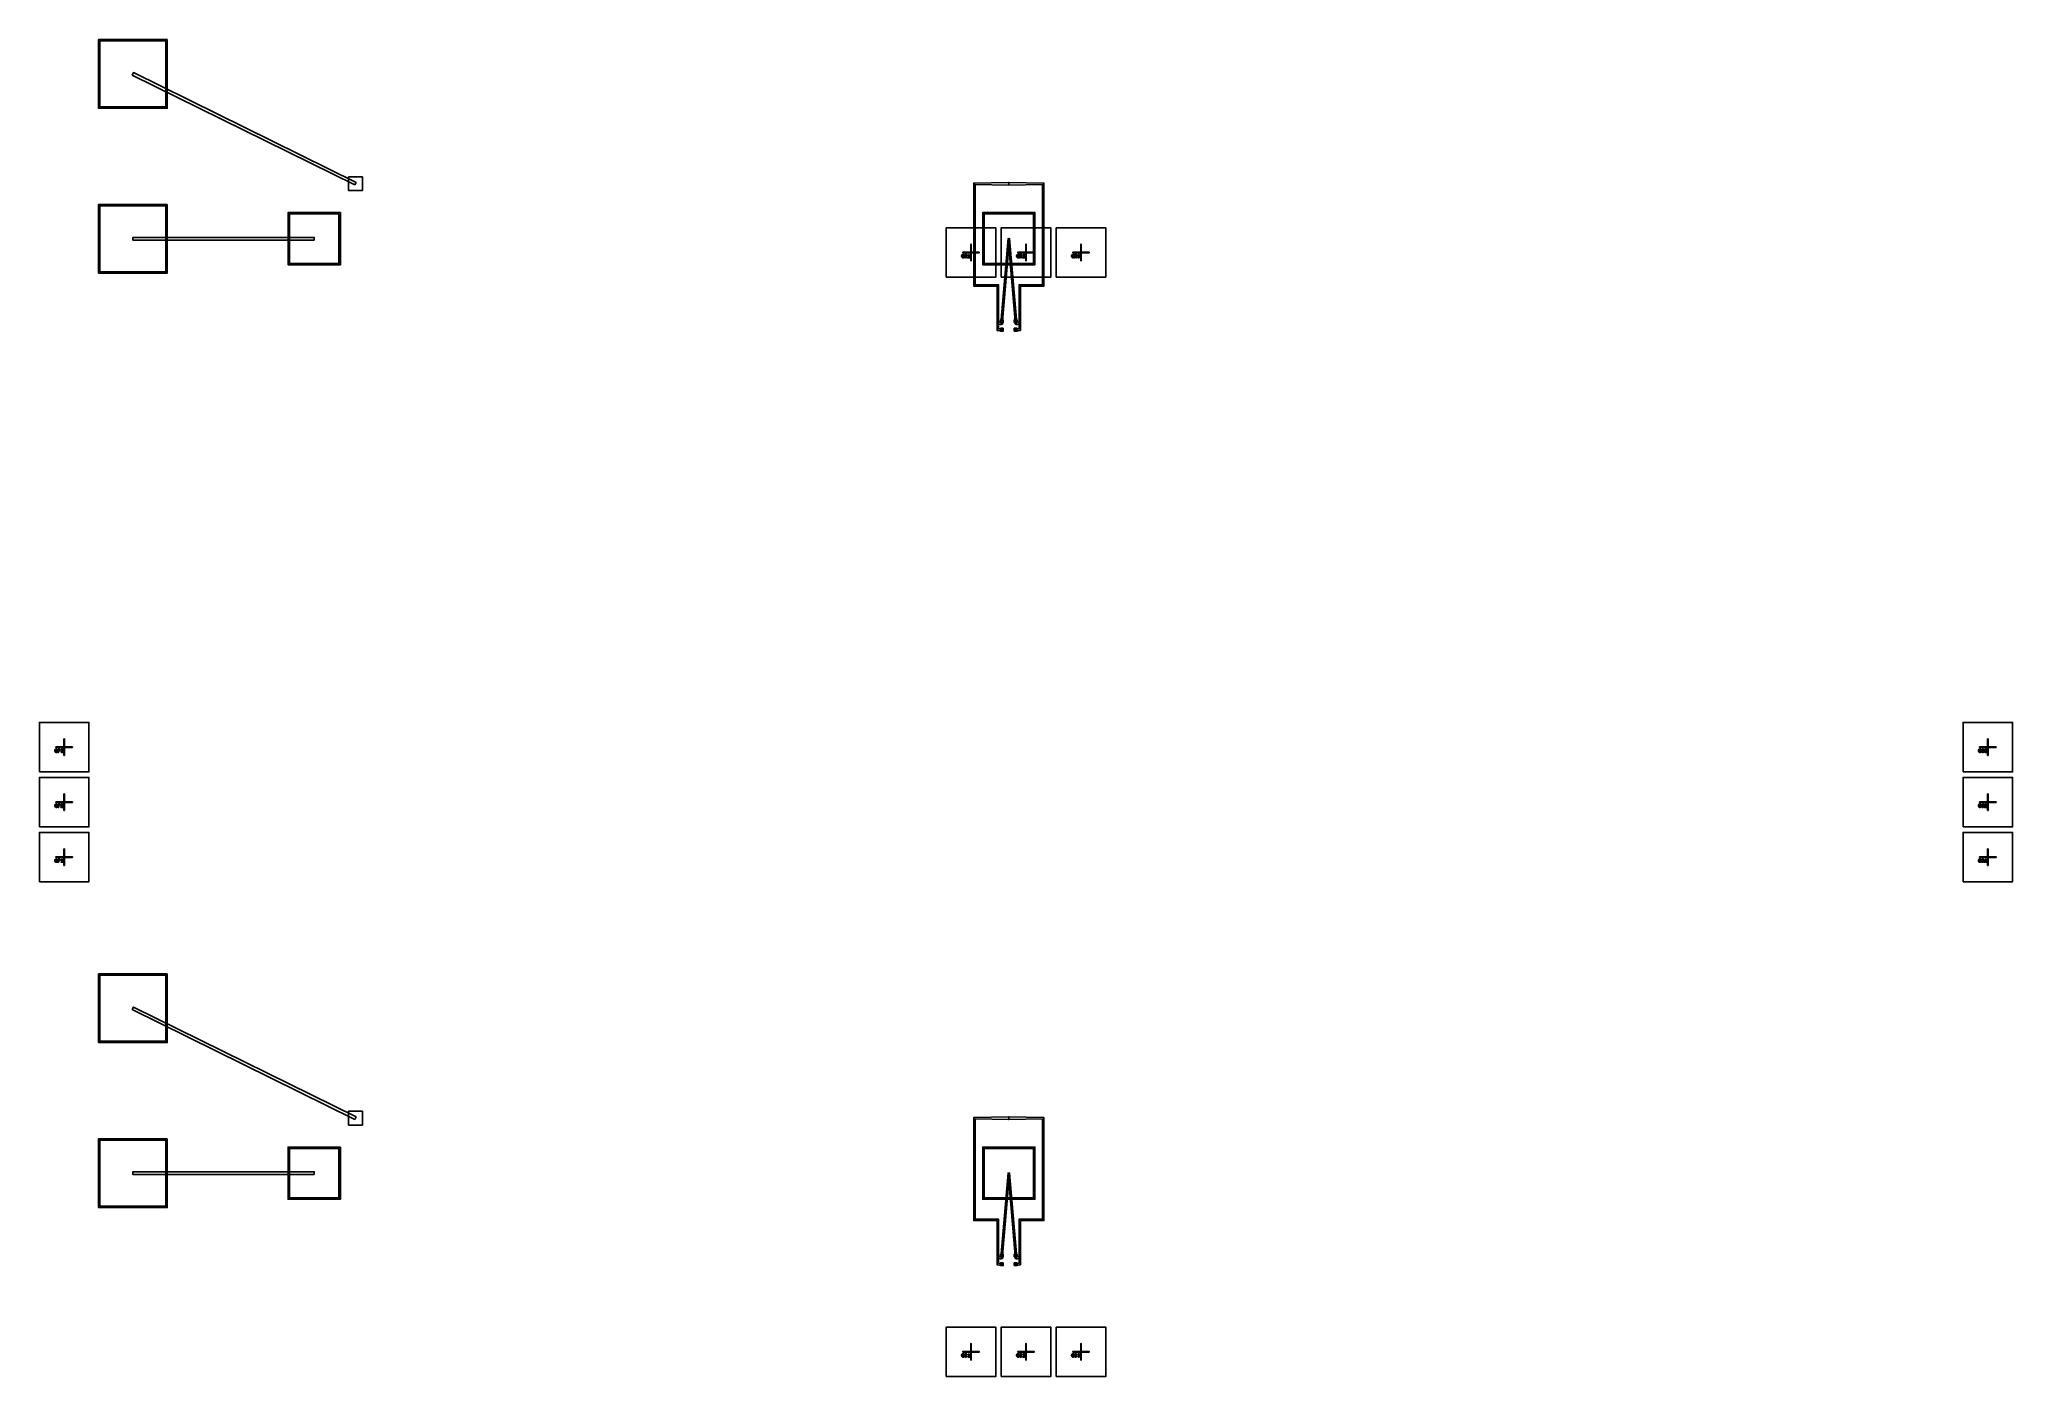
# Model space of a CAD drawing. Extents: x -3590 to 3590, y -2090 to 2775.
import ezdxf

# ---------------------------------------------------------------- set-up
doc = ezdxf.new("R2010")
doc.units = 0

msp = doc.modelspace()

# ---------------------------------------------------------------- linework, layer by layer
at = {"layer": 'M1_Neg'}
for points in [[(-201, 2002), (-199, 2002), (-199, 2030), (-201, 2030)], [(-1, 2002), (1, 2002), (1, 2030), (-1, 2030)], [(199, 2002), (201, 2002), (201, 2030), (199, 2030)], [(-234.3, 1988.7), (-233.6, 1989.4), (-233.6, 1990.1), (-232.9, 1990.8), (-232.9, 1991.5), (-232.2, 1992.2), (-231.5, 1992.2), (-230.8, 1992.9), (-230.1, 1992.9), (-229.4, 1992.9), (-228.7, 1992.9), (-228, 1992.9), (-227.3, 1992.9), (-226.6, 1992.9), (-225.9, 1992.2), (-225.9, 1991.5), (-225.2, 1990.8), (-225.2, 1990.1), (-225.2, 1989.4), (-225.9, 1989.4), (-226.6, 1989.4), (-226.6, 1990.1), (-226.6, 1990.8), (-227.3, 1991.5), (-228, 1992.2), (-228.7, 1992.2), (-229.4, 1992.2), (-230.1, 1991.5), (-230.8, 1990.8), (-231.5, 1990.1), (-232.2, 1989.4), (-232.2, 1988.7), (-232.2, 1988), (-232.2, 1987.3), (-232.2, 1986.6), (-232.2, 1985.9), (-232.2, 1985.2), (-232.2, 1984.5), (-231.5, 1983.8), (-230.8, 1983.1), (-230.1, 1982.4), (-229.4, 1981.7), (-228.7, 1981.7), (-228, 1981.7), (-227.3, 1982.4), (-226.6, 1983.1), (-226.6, 1983.8), (-226.6, 1984.5), (-227.3, 1985.2), (-228, 1985.9), (-228.7, 1985.9), (-228, 1985.9), (-227.3, 1985.9), (-226.6, 1985.9), (-225.9, 1985.9), (-225.2, 1985.9), (-225.2, 1985.2), (-225.2, 1984.5), (-225.2, 1983.8), (-225.2, 1983.1), (-225.2, 1982.4), (-225.2, 1981.7), (-225.2, 1981), (-225.9, 1981.7), (-226.6, 1981), (-227.3, 1981), (-228, 1981), (-228.7, 1981), (-229.4, 1981), (-230.1, 1981), (-230.8, 1981), (-231.5, 1981.7), (-232.2, 1981.7), (-232.9, 1982.4), (-232.9, 1983.1), (-233.6, 1983.8), (-233.6, 1984.5), (-234.3, 1985.2), (-234.3, 1985.9), (-234.3, 1986.6), (-234.3, 1987.3), (-234.3, 1988), (-234.3, 1988.7)], [(-230, 1999), (-202, 1999), (-202, 2001), (-230, 2001)], [(-223.1, 1992.9), (-222.4, 1992.9), (-221.7, 1992.9), (-221, 1992.9), (-220.3, 1992.9), (-219.6, 1992.9), (-218.9, 1992.9), (-218.2, 1992.9), (-217.5, 1992.9), (-216.8, 1992.9), (-216.1, 1992.9), (-215.4, 1992.2), (-214.7, 1991.5), (-214.7, 1990.8), (-214, 1990.1), (-214, 1989.4), (-214, 1988.7), (-214.7, 1988), (-215.4, 1987.3), (-216.1, 1986.6), (-216.1, 1985.9), (-215.4, 1985.2), (-214.7, 1984.5), (-214.7, 1983.8), (-214.7, 1983.1), (-214.7, 1982.4), (-214.7, 1981.7), (-214, 1981), (-214.7, 1981), (-215.4, 1981), (-216.1, 1981), (-216.1, 1981.7), (-216.1, 1982.4), (-216.1, 1983.1), (-216.1, 1983.8), (-216.1, 1984.5), (-216.8, 1985.2), (-217.5, 1985.9), (-218.2, 1986.6), (-218.9, 1986.6), (-219.6, 1986.6), (-220.3, 1985.9), (-220.3, 1985.2), (-220.3, 1984.5), (-220.3, 1983.8), (-220.3, 1983.1), (-220.3, 1982.4), (-220.3, 1981.7), (-220.3, 1981), (-221, 1981), (-221.7, 1981), (-222.4, 1981), (-223.1, 1981), (-222.4, 1981.7), (-221.7, 1982.4), (-221.7, 1983.1), (-221.7, 1983.8), (-221.7, 1984.5), (-221.7, 1985.2), (-221.7, 1985.9), (-221.7, 1986.6), (-221.7, 1987.3), (-221.7, 1988), (-221.7, 1988.7), (-221.7, 1989.4), (-221.7, 1990.1), (-221.7, 1990.8), (-221.7, 1991.5), (-222.4, 1992.2), (-223.1, 1992.9)], [(-211.9, 1981), (-211.2, 1981), (-210.5, 1981.7), (-209.8, 1981.7), (-209.1, 1982.4), (-208.4, 1983.1), (-208.4, 1983.8), (-208.4, 1984.5), (-208.4, 1985.2), (-208.4, 1985.9), (-208.4, 1986.6), (-208.4, 1987.3), (-208.4, 1988), (-208.4, 1988.7), (-209.1, 1989.4), (-209.8, 1989.4), (-210.5, 1989.4), (-211.2, 1989.4), (-210.5, 1990.1), (-209.8, 1990.8), (-209.1, 1991.5), (-208.4, 1992.2), (-207.7, 1992.2), (-207, 1992.2), (-207, 1991.5), (-207, 1990.8), (-207, 1990.1), (-207, 1989.4), (-207, 1988.7), (-207, 1988), (-207, 1987.3), (-207, 1986.6), (-207, 1985.9), (-207, 1985.2), (-207, 1984.5), (-207, 1983.8), (-207, 1983.1), (-207, 1982.4), (-206.3, 1981.7), (-205.6, 1981.7), (-204.9, 1981), (-204.2, 1981), (-204.9, 1981), (-205.6, 1981), (-206.3, 1981), (-207, 1981), (-207.7, 1981), (-208.4, 1981), (-209.1, 1981), (-209.8, 1981), (-210.5, 1981), (-211.2, 1981), (-211.9, 1981)], [(-198, 2000.2), (-199.8, 2000.2), (-199.8, 2002), (-200.2, 2002), (-200.2, 2000.2), (-202, 2000.2), (-202, 1999.8), (-200.2, 1999.8), (-200.2, 1998), (-199.8, 1998), (-199.8, 1999.8), (-198, 1999.8)], [(-201, 1970), (-199, 1970), (-199, 1998), (-201, 1998)], [(-198, 1999), (-170, 1999), (-170, 2001), (-198, 2001)], [(-34.3, 1988.7), (-33.6, 1989.4), (-33.6, 1990.1), (-32.9, 1990.8), (-32.9, 1991.5), (-32.2, 1992.2), (-31.5, 1992.2), (-30.8, 1992.9), (-30.1, 1992.9), (-29.4, 1992.9), (-28.7, 1992.9), (-28, 1992.9), (-27.3, 1992.9), (-26.6, 1992.9), (-25.9, 1992.2), (-25.9, 1991.5), (-25.2, 1990.8), (-25.2, 1990.1), (-25.2, 1989.4), (-25.9, 1989.4), (-26.6, 1989.4), (-26.6, 1990.1), (-26.6, 1990.8), (-27.3, 1991.5), (-28, 1992.2), (-28.7, 1992.2), (-29.4, 1992.2), (-30.1, 1991.5), (-30.8, 1990.8), (-31.5, 1990.1), (-32.2, 1989.4), (-32.2, 1988.7), (-32.2, 1988), (-32.2, 1987.3), (-32.2, 1986.6), (-32.2, 1985.9), (-32.2, 1985.2), (-32.2, 1984.5), (-31.5, 1983.8), (-30.8, 1983.1), (-30.1, 1982.4), (-29.4, 1981.7), (-28.7, 1981.7), (-28, 1981.7), (-27.3, 1982.4), (-26.6, 1983.1), (-26.6, 1983.8), (-26.6, 1984.5), (-27.3, 1985.2), (-28, 1985.9), (-28.7, 1985.9), (-28, 1985.9), (-27.3, 1985.9), (-26.6, 1985.9), (-25.9, 1985.9), (-25.2, 1985.9), (-25.2, 1985.2), (-25.2, 1984.5), (-25.2, 1983.8), (-25.2, 1983.1), (-25.2, 1982.4), (-25.2, 1981.7), (-25.2, 1981), (-25.9, 1981.7), (-26.6, 1981), (-27.3, 1981), (-28, 1981), (-28.7, 1981), (-29.4, 1981), (-30.1, 1981), (-30.8, 1981), (-31.5, 1981.7), (-32.2, 1981.7), (-32.9, 1982.4), (-32.9, 1983.1), (-33.6, 1983.8), (-33.6, 1984.5), (-34.3, 1985.2), (-34.3, 1985.9), (-34.3, 1986.6), (-34.3, 1987.3), (-34.3, 1988), (-34.3, 1988.7)], [(-30, 1999), (-2, 1999), (-2, 2001), (-30, 2001)], [(-23.1, 1992.9), (-22.4, 1992.9), (-21.7, 1992.9), (-21, 1992.9), (-20.3, 1992.9), (-19.6, 1992.9), (-18.9, 1992.9), (-18.2, 1992.9), (-17.5, 1992.9), (-16.8, 1992.9), (-16.1, 1992.9), (-15.4, 1992.2), (-14.7, 1991.5), (-14.7, 1990.8), (-14, 1990.1), (-14, 1989.4), (-14, 1988.7), (-14.7, 1988), (-15.4, 1987.3), (-16.1, 1986.6), (-16.1, 1985.9), (-15.4, 1985.2), (-14.7, 1984.5), (-14.7, 1983.8), (-14.7, 1983.1), (-14.7, 1982.4), (-14.7, 1981.7), (-14, 1981), (-14.7, 1981), (-15.4, 1981), (-16.1, 1981), (-16.1, 1981.7), (-16.1, 1982.4), (-16.1, 1983.1), (-16.1, 1983.8), (-16.1, 1984.5), (-16.8, 1985.2), (-17.5, 1985.9), (-18.2, 1986.6), (-18.9, 1986.6), (-19.6, 1986.6), (-20.3, 1985.9), (-20.3, 1985.2), (-20.3, 1984.5), (-20.3, 1983.8), (-20.3, 1983.1), (-20.3, 1982.4), (-20.3, 1981.7), (-20.3, 1981), (-21, 1981), (-21.7, 1981), (-22.4, 1981), (-23.1, 1981), (-22.4, 1981.7), (-21.7, 1982.4), (-21.7, 1983.1), (-21.7, 1983.8), (-21.7, 1984.5), (-21.7, 1985.2), (-21.7, 1985.9), (-21.7, 1986.6), (-21.7, 1987.3), (-21.7, 1988), (-21.7, 1988.7), (-21.7, 1989.4), (-21.7, 1990.1), (-21.7, 1990.8), (-21.7, 1991.5), (-22.4, 1992.2), (-23.1, 1992.9)], [(-11.9, 1990.8), (-11.2, 1991.5), (-10.5, 1992.2), (-9.8, 1992.2), (-9.1, 1992.9), (-8.4, 1992.9), (-7.7, 1992.9), (-7, 1992.9), (-6.3, 1992.9), (-5.6, 1992.2), (-4.9, 1991.5), (-4.2, 1990.8), (-4.2, 1990.1), (-4.2, 1989.4), (-4.9, 1988.7), (-4.9, 1988), (-5.6, 1987.3), (-6.3, 1986.6), (-7, 1985.9), (-7.7, 1985.2), (-8.4, 1984.5), (-9.1, 1983.8), (-9.8, 1983.1), (-10.5, 1982.4), (-9.8, 1981.7), (-9.1, 1981.7), (-8.4, 1981.7), (-7.7, 1981.7), (-7, 1981.7), (-6.3, 1982.4), (-5.6, 1983.1), (-4.9, 1983.1), (-4.2, 1983.1), (-4.2, 1982.4), (-4.2, 1981.7), (-4.2, 1981), (-4.9, 1981), (-5.6, 1981), (-6.3, 1981), (-7, 1981), (-7.7, 1981), (-8.4, 1981), (-9.1, 1981), (-9.8, 1981), (-10.5, 1981), (-11.2, 1981), (-11.9, 1981), (-11.9, 1981.7), (-11.9, 1982.4), (-11.2, 1983.1), (-10.5, 1983.8), (-9.8, 1984.5), (-9.1, 1985.2), (-8.4, 1985.9), (-7.7, 1986.6), (-7, 1987.3), (-6.3, 1988), (-5.6, 1988.7), (-5.6, 1989.4), (-5.6, 1990.1), (-5.6, 1990.8), (-6.3, 1991.5), (-7, 1992.2), (-7.7, 1992.2), (-8.4, 1992.2), (-9.1, 1991.5), (-9.8, 1991.5), (-10.5, 1990.8), (-11.2, 1990.1), (-11.9, 1990.1), (-11.9, 1990.8)], [(2, 2000.2), (0.2, 2000.2), (0.2, 2002), (-0.2, 2002), (-0.2, 2000.2), (-2, 2000.2), (-2, 1999.8), (-0.2, 1999.8), (-0.2, 1998), (0.2, 1998), (0.2, 1999.8), (2, 1999.8)], [(-1, 1970), (1, 1970), (1, 1998), (-1, 1998)], [(2, 1999), (30, 1999), (30, 2001), (2, 2001)], [(165.7, 1988.7), (166.4, 1989.4), (166.4, 1990.1), (167.1, 1990.8), (167.1, 1991.5), (167.8, 1992.2), (168.5, 1992.2), (169.2, 1992.9), (169.9, 1992.9), (170.6, 1992.9), (171.3, 1992.9), (172, 1992.9), (172.7, 1992.9), (173.4, 1992.9), (174.1, 1992.2), (174.1, 1991.5), (174.8, 1990.8), (174.8, 1990.1), (174.8, 1989.4), (174.1, 1989.4), (173.4, 1989.4), (173.4, 1990.1), (173.4, 1990.8), (172.7, 1991.5), (172, 1992.2), (171.3, 1992.2), (170.6, 1992.2), (169.9, 1991.5), (169.2, 1990.8), (168.5, 1990.1), (167.8, 1989.4), (167.8, 1988.7), (167.8, 1988), (167.8, 1987.3), (167.8, 1986.6), (167.8, 1985.9), (167.8, 1985.2), (167.8, 1984.5), (168.5, 1983.8), (169.2, 1983.1), (169.9, 1982.4), (170.6, 1981.7), (171.3, 1981.7), (172, 1981.7), (172.7, 1982.4), (173.4, 1983.1), (173.4, 1983.8), (173.4, 1984.5), (172.7, 1985.2), (172, 1985.9), (171.3, 1985.9), (172, 1985.9), (172.7, 1985.9), (173.4, 1985.9), (174.1, 1985.9), (174.8, 1985.9), (174.8, 1985.2), (174.8, 1984.5), (174.8, 1983.8), (174.8, 1983.1), (174.8, 1982.4), (174.8, 1981.7), (174.8, 1981), (174.1, 1981.7), (173.4, 1981), (172.7, 1981), (172, 1981), (171.3, 1981), (170.6, 1981), (169.9, 1981), (169.2, 1981), (168.5, 1981.7), (167.8, 1981.7), (167.1, 1982.4), (167.1, 1983.1), (166.4, 1983.8), (166.4, 1984.5), (165.7, 1985.2), (165.7, 1985.9), (165.7, 1986.6), (165.7, 1987.3), (165.7, 1988), (165.7, 1988.7)], [(170, 1999), (198, 1999), (198, 2001), (170, 2001)], [(176.9, 1992.9), (177.6, 1992.9), (178.3, 1992.9), (179, 1992.9), (179.7, 1992.9), (180.4, 1992.9), (181.1, 1992.9), (181.8, 1992.9), (182.5, 1992.9), (183.2, 1992.9), (183.9, 1992.9), (184.6, 1992.2), (185.3, 1991.5), (185.3, 1990.8), (186, 1990.1), (186, 1989.4), (186, 1988.7), (185.3, 1988), (184.6, 1987.3), (183.9, 1986.6), (183.9, 1985.9), (184.6, 1985.2), (185.3, 1984.5), (185.3, 1983.8), (185.3, 1983.1), (185.3, 1982.4), (185.3, 1981.7), (186, 1981), (185.3, 1981), (184.6, 1981), (183.9, 1981), (183.9, 1981.7), (183.9, 1982.4), (183.9, 1983.1), (183.9, 1983.8), (183.9, 1984.5), (183.2, 1985.2), (182.5, 1985.9), (181.8, 1986.6), (181.1, 1986.6), (180.4, 1986.6), (179.7, 1985.9), (179.7, 1985.2), (179.7, 1984.5), (179.7, 1983.8), (179.7, 1983.1), (179.7, 1982.4), (179.7, 1981.7), (179.7, 1981), (179, 1981), (178.3, 1981), (177.6, 1981), (176.9, 1981), (177.6, 1981.7), (178.3, 1982.4), (178.3, 1983.1), (178.3, 1983.8), (178.3, 1984.5), (178.3, 1985.2), (178.3, 1985.9), (178.3, 1986.6), (178.3, 1987.3), (178.3, 1988), (178.3, 1988.7), (178.3, 1989.4), (178.3, 1990.1), (178.3, 1990.8), (178.3, 1991.5), (177.6, 1992.2), (176.9, 1992.9)], [(188.1, 1990.8), (188.8, 1991.5), (189.5, 1992.2), (190.2, 1992.9), (190.9, 1992.9), (191.6, 1992.9), (192.3, 1992.9), (193, 1992.9), (193.7, 1992.9), (194.4, 1992.2), (195.1, 1991.5), (195.1, 1990.8), (195.8, 1990.1), (195.8, 1989.4), (195.8, 1988.7), (195.1, 1988), (194.4, 1987.3), (194.4, 1986.6), (195.1, 1985.9), (195.8, 1985.2), (195.8, 1984.5), (195.8, 1983.8), (195.1, 1983.1), (195.1, 1982.4), (194.4, 1981.7), (193.7, 1981), (193, 1981), (192.3, 1981), (191.6, 1981), (190.9, 1981), (190.2, 1981), (189.5, 1981.7), (188.8, 1982.4), (188.1, 1983.1), (188.8, 1983.1), (189.5, 1983.1), (190.2, 1982.4), (190.9, 1981.7), (191.6, 1981.7), (192.3, 1981.7), (193, 1981.7), (193.7, 1982.4), (193.7, 1983.1), (194.4, 1983.8), (194.4, 1984.5), (194.4, 1985.2), (193.7, 1985.9), (193, 1986.6), (192.3, 1986.6), (191.6, 1986.6), (190.9, 1986.6), (190.9, 1987.3), (191.6, 1987.3), (192.3, 1987.3), (193, 1987.3), (193.7, 1988), (194.4, 1988.7), (194.4, 1989.4), (194.4, 1990.1), (193.7, 1990.8), (193.7, 1991.5), (193, 1992.2), (192.3, 1992.2), (191.6, 1992.2), (190.9, 1992.2), (190.2, 1991.5), (189.5, 1990.8), (188.8, 1990.8), (188.1, 1990.8)], [(202, 2000.2), (200.2, 2000.2), (200.2, 2002), (199.8, 2002), (199.8, 2000.2), (198, 2000.2), (198, 1999.8), (199.8, 1999.8), (199.8, 1998), (200.2, 1998), (200.2, 1999.8), (202, 1999.8)], [(199, 1970), (201, 1970), (201, 1998), (199, 1998)], [(202, 1999), (230, 1999), (230, 2001), (202, 2001)], [(-3501, 202), (-3499, 202), (-3499, 230), (-3501, 230)], [(3499, 202), (3501, 202), (3501, 230), (3499, 230)], [(-3534.3, 188.7), (-3533.6, 189.4), (-3533.6, 190.1), (-3532.9, 190.8), (-3532.9, 191.5), (-3532.2, 192.2), (-3531.5, 192.2), (-3530.8, 192.9), (-3530.1, 192.9), (-3529.4, 192.9), (-3528.7, 192.9), (-3528, 192.9), (-3527.3, 192.9), (-3526.6, 192.9), (-3525.9, 192.2), (-3525.9, 191.5), (-3525.2, 190.8), (-3525.2, 190.1), (-3525.2, 189.4), (-3525.9, 189.4), (-3526.6, 189.4), (-3526.6, 190.1), (-3526.6, 190.8), (-3527.3, 191.5), (-3528, 192.2), (-3528.7, 192.2), (-3529.4, 192.2), (-3530.1, 191.5), (-3530.8, 190.8), (-3531.5, 190.1), (-3532.2, 189.4), (-3532.2, 188.7), (-3532.2, 188), (-3532.2, 187.3), (-3532.2, 186.6), (-3532.2, 185.9), (-3532.2, 185.2), (-3532.2, 184.5), (-3531.5, 183.8), (-3530.8, 183.1), (-3530.1, 182.4), (-3529.4, 181.7), (-3528.7, 181.7), (-3528, 181.7), (-3527.3, 182.4), (-3526.6, 183.1), (-3526.6, 183.8), (-3526.6, 184.5), (-3527.3, 185.2), (-3528, 185.9), (-3528.7, 185.9), (-3528, 185.9), (-3527.3, 185.9), (-3526.6, 185.9), (-3525.9, 185.9), (-3525.2, 185.9), (-3525.2, 185.2), (-3525.2, 184.5), (-3525.2, 183.8), (-3525.2, 183.1), (-3525.2, 182.4), (-3525.2, 181.7), (-3525.2, 181), (-3525.9, 181.7), (-3526.6, 181), (-3527.3, 181), (-3528, 181), (-3528.7, 181), (-3529.4, 181), (-3530.1, 181), (-3530.8, 181), (-3531.5, 181.7), (-3532.2, 181.7), (-3532.9, 182.4), (-3532.9, 183.1), (-3533.6, 183.8), (-3533.6, 184.5), (-3534.3, 185.2), (-3534.3, 185.9), (-3534.3, 186.6), (-3534.3, 187.3), (-3534.3, 188), (-3534.3, 188.7)], [(-3530, 199), (-3502, 199), (-3502, 201), (-3530, 201)], [(-3522.4, 192.9), (-3521.7, 192.9), (-3521, 192.9), (-3520.3, 192.9), (-3519.6, 192.9), (-3518.9, 192.9), (-3518.2, 192.9), (-3517.5, 192.9), (-3516.8, 192.9), (-3516.1, 192.2), (-3515.4, 192.2), (-3514.7, 191.5), (-3514, 190.8), (-3514, 190.1), (-3514, 189.4), (-3514, 188.7), (-3514.7, 188), (-3515.4, 187.3), (-3516.1, 187.3), (-3516.8, 186.6), (-3517.5, 186.6), (-3518.2, 186.6), (-3518.9, 186.6), (-3519.6, 186.6), (-3520.3, 185.9), (-3520.3, 185.2), (-3520.3, 184.5), (-3520.3, 183.8), (-3520.3, 183.1), (-3520.3, 182.4), (-3520.3, 181.7), (-3519.6, 181), (-3520.3, 181), (-3521, 181), (-3521.7, 181), (-3522.4, 181), (-3521.7, 181.7), (-3521.7, 182.4), (-3521.7, 183.1), (-3521.7, 183.8), (-3521.7, 184.5), (-3521.7, 185.2), (-3521.7, 185.9), (-3521.7, 186.6), (-3521.7, 187.3), (-3521.7, 188), (-3521.7, 188.7), (-3521.7, 189.4), (-3521.7, 190.1), (-3521.7, 190.8), (-3521.7, 191.5), (-3521.7, 192.2), (-3522.4, 192.9)], [(-3511.9, 190.8), (-3511.2, 191.5), (-3510.5, 192.2), (-3509.8, 192.9), (-3509.1, 192.9), (-3508.4, 192.9), (-3507.7, 192.9), (-3507, 192.9), (-3506.3, 192.9), (-3505.6, 192.2), (-3504.9, 191.5), (-3504.9, 190.8), (-3504.2, 190.1), (-3504.2, 189.4), (-3504.2, 188.7), (-3504.9, 188), (-3505.6, 187.3), (-3505.6, 186.6), (-3504.9, 185.9), (-3504.2, 185.2), (-3504.2, 184.5), (-3504.2, 183.8), (-3504.9, 183.1), (-3504.9, 182.4), (-3505.6, 181.7), (-3506.3, 181), (-3507, 181), (-3507.7, 181), (-3508.4, 181), (-3509.1, 181), (-3509.8, 181), (-3510.5, 181.7), (-3511.2, 182.4), (-3511.9, 183.1), (-3511.2, 183.1), (-3510.5, 183.1), (-3509.8, 182.4), (-3509.1, 181.7), (-3508.4, 181.7), (-3507.7, 181.7), (-3507, 181.7), (-3506.3, 182.4), (-3506.3, 183.1), (-3505.6, 183.8), (-3505.6, 184.5), (-3505.6, 185.2), (-3506.3, 185.9), (-3507, 186.6), (-3507.7, 186.6), (-3508.4, 186.6), (-3509.1, 186.6), (-3509.1, 187.3), (-3508.4, 187.3), (-3507.7, 187.3), (-3507, 187.3), (-3506.3, 188), (-3505.6, 188.7), (-3505.6, 189.4), (-3505.6, 190.1), (-3506.3, 190.8), (-3506.3, 191.5), (-3507, 192.2), (-3507.7, 192.2), (-3508.4, 192.2), (-3509.1, 192.2), (-3509.8, 191.5), (-3510.5, 190.8), (-3511.2, 190.8), (-3511.9, 190.8)], [(-3498, 200.2), (-3499.8, 200.2), (-3499.8, 202), (-3500.2, 202), (-3500.2, 200.2), (-3502, 200.2), (-3502, 199.8), (-3500.2, 199.8), (-3500.2, 198), (-3499.8, 198), (-3499.8, 199.8), (-3498, 199.8)], [(-3501, 170), (-3499, 170), (-3499, 198), (-3501, 198)], [(-3498, 199), (-3470, 199), (-3470, 201), (-3498, 201)], [(3465.7, 188.7), (3466.4, 189.4), (3466.4, 190.1), (3467.1, 190.8), (3467.1, 191.5), (3467.8, 192.2), (3468.5, 192.2), (3469.2, 192.9), (3469.9, 192.9), (3470.6, 192.9), (3471.3, 192.9), (3472, 192.9), (3472.7, 192.9), (3473.4, 192.9), (3474.1, 192.2), (3474.1, 191.5), (3474.8, 190.8), (3474.8, 190.1), (3474.8, 189.4), (3474.1, 189.4), (3473.4, 189.4), (3473.4, 190.1), (3473.4, 190.8), (3472.7, 191.5), (3472, 192.2), (3471.3, 192.2), (3470.6, 192.2), (3469.9, 191.5), (3469.2, 190.8), (3468.5, 190.1), (3467.8, 189.4), (3467.8, 188.7), (3467.8, 188), (3467.8, 187.3), (3467.8, 186.6), (3467.8, 185.9), (3467.8, 185.2), (3467.8, 184.5), (3468.5, 183.8), (3469.2, 183.1), (3469.9, 182.4), (3470.6, 181.7), (3471.3, 181.7), (3472, 181.7), (3472.7, 182.4), (3473.4, 183.1), (3473.4, 183.8), (3473.4, 184.5), (3472.7, 185.2), (3472, 185.9), (3471.3, 185.9), (3472, 185.9), (3472.7, 185.9), (3473.4, 185.9), (3474.1, 185.9), (3474.8, 185.9), (3474.8, 185.2), (3474.8, 184.5), (3474.8, 183.8), (3474.8, 183.1), (3474.8, 182.4), (3474.8, 181.7), (3474.8, 181), (3474.1, 181.7), (3473.4, 181), (3472.7, 181), (3472, 181), (3471.3, 181), (3470.6, 181), (3469.9, 181), (3469.2, 181), (3468.5, 181.7), (3467.8, 181.7), (3467.1, 182.4), (3467.1, 183.1), (3466.4, 183.8), (3466.4, 184.5), (3465.7, 185.2), (3465.7, 185.9), (3465.7, 186.6), (3465.7, 187.3), (3465.7, 188), (3465.7, 188.7)], [(3470, 199), (3498, 199), (3498, 201), (3470, 201)], [(3476.9, 189.4), (3477.6, 190.1), (3477.6, 190.8), (3478.3, 191.5), (3479, 192.2), (3479.7, 192.9), (3480.4, 192.9), (3481.1, 192.9), (3481.8, 192.9), (3482.5, 192.9), (3483.2, 192.9), (3483.9, 192.2), (3484.6, 191.5), (3485.3, 190.8), (3485.3, 190.1), (3486, 189.4), (3486, 188.7), (3486, 188), (3486, 187.3), (3486, 186.6), (3486, 185.9), (3486, 185.2), (3486, 184.5), (3485.3, 183.8), (3486, 183.1), (3486, 182.4), (3486, 181.7), (3486, 181), (3485.3, 181), (3485.3, 181.7), (3484.6, 182.4), (3483.9, 181.7), (3483.2, 181), (3482.5, 181), (3481.8, 181), (3481.1, 181), (3480.4, 181), (3479.7, 181), (3479, 181.7), (3478.3, 182.4), (3477.6, 183.1), (3477.6, 183.8), (3476.9, 184.5), (3476.9, 185.2), (3476.9, 185.9), (3476.9, 186.6), (3476.9, 187.3), (3476.9, 188), (3476.9, 188.7), (3476.9, 189.4)], [(3488.1, 190.8), (3488.8, 191.5), (3489.5, 192.2), (3490.2, 192.9), (3490.9, 192.9), (3491.6, 192.9), (3492.3, 192.9), (3493, 192.9), (3493.7, 192.9), (3494.4, 192.2), (3495.1, 191.5), (3495.1, 190.8), (3495.8, 190.1), (3495.8, 189.4), (3495.8, 188.7), (3495.1, 188), (3494.4, 187.3), (3494.4, 186.6), (3495.1, 185.9), (3495.8, 185.2), (3495.8, 184.5), (3495.8, 183.8), (3495.1, 183.1), (3495.1, 182.4), (3494.4, 181.7), (3493.7, 181), (3493, 181), (3492.3, 181), (3491.6, 181), (3490.9, 181), (3490.2, 181), (3489.5, 181.7), (3488.8, 182.4), (3488.1, 183.1), (3488.8, 183.1), (3489.5, 183.1), (3490.2, 182.4), (3490.9, 181.7), (3491.6, 181.7), (3492.3, 181.7), (3493, 181.7), (3493.7, 182.4), (3493.7, 183.1), (3494.4, 183.8), (3494.4, 184.5), (3494.4, 185.2), (3493.7, 185.9), (3493, 186.6), (3492.3, 186.6), (3491.6, 186.6), (3490.9, 186.6), (3490.9, 187.3), (3491.6, 187.3), (3492.3, 187.3), (3493, 187.3), (3493.7, 188), (3494.4, 188.7), (3494.4, 189.4), (3494.4, 190.1), (3493.7, 190.8), (3493.7, 191.5), (3493, 192.2), (3492.3, 192.2), (3491.6, 192.2), (3490.9, 192.2), (3490.2, 191.5), (3489.5, 190.8), (3488.8, 190.8), (3488.1, 190.8)], [(3502, 200.2), (3500.2, 200.2), (3500.2, 202), (3499.8, 202), (3499.8, 200.2), (3498, 200.2), (3498, 199.8), (3499.8, 199.8), (3499.8, 198), (3500.2, 198), (3500.2, 199.8), (3502, 199.8)], [(3499, 170), (3501, 170), (3501, 198), (3499, 198)], [(3502, 199), (3530, 199), (3530, 201), (3502, 201)], [(-3530, -1), (-3502, -1), (-3502, 1), (-3530, 1)], [(-3498, 0.2), (-3499.8, 0.2), (-3499.8, 2), (-3500.2, 2), (-3500.2, 0.2), (-3502, 0.2), (-3502, -0.2), (-3500.2, -0.2), (-3500.2, -2), (-3499.8, -2), (-3499.8, -0.2), (-3498, -0.2)], [(-3501, 2), (-3499, 2), (-3499, 30), (-3501, 30)], [(-3498, -1), (-3470, -1), (-3470, 1), (-3498, 1)], [(3470, -1), (3498, -1), (3498, 1), (3470, 1)], [(3502, 0.2), (3500.2, 0.2), (3500.2, 2), (3499.8, 2), (3499.8, 0.2), (3498, 0.2), (3498, -0.2), (3499.8, -0.2), (3499.8, -2), (3500.2, -2), (3500.2, -0.2), (3502, -0.2)], [(3499, 2), (3501, 2), (3501, 30), (3499, 30)], [(3502, -1), (3530, -1), (3530, 1), (3502, 1)], [(-3534.3, -11.3), (-3533.6, -10.6), (-3533.6, -9.9), (-3532.9, -9.2), (-3532.9, -8.5), (-3532.2, -7.8), (-3531.5, -7.8), (-3530.8, -7.1), (-3530.1, -7.1), (-3529.4, -7.1), (-3528.7, -7.1), (-3528, -7.1), (-3527.3, -7.1), (-3526.6, -7.1), (-3525.9, -7.8), (-3525.9, -8.5), (-3525.2, -9.2), (-3525.2, -9.9), (-3525.2, -10.6), (-3525.9, -10.6), (-3526.6, -10.6), (-3526.6, -9.9), (-3526.6, -9.2), (-3527.3, -8.5), (-3528, -7.8), (-3528.7, -7.8), (-3529.4, -7.8), (-3530.1, -8.5), (-3530.8, -9.2), (-3531.5, -9.9), (-3532.2, -10.6), (-3532.2, -11.3), (-3532.2, -12), (-3532.2, -12.7), (-3532.2, -13.4), (-3532.2, -14.1), (-3532.2, -14.8), (-3532.2, -15.5), (-3531.5, -16.2), (-3530.8, -16.9), (-3530.1, -17.6), (-3529.4, -18.3), (-3528.7, -18.3), (-3528, -18.3), (-3527.3, -17.6), (-3526.6, -16.9), (-3526.6, -16.2), (-3526.6, -15.5), (-3527.3, -14.8), (-3528, -14.1), (-3528.7, -14.1), (-3528, -14.1), (-3527.3, -14.1), (-3526.6, -14.1), (-3525.9, -14.1), (-3525.2, -14.1), (-3525.2, -14.8), (-3525.2, -15.5), (-3525.2, -16.2), (-3525.2, -16.9), (-3525.2, -17.6), (-3525.2, -18.3), (-3525.2, -19), (-3525.9, -18.3), (-3526.6, -19), (-3527.3, -19), (-3528, -19), (-3528.7, -19), (-3529.4, -19), (-3530.1, -19), (-3530.8, -19), (-3531.5, -18.3), (-3532.2, -18.3), (-3532.9, -17.6), (-3532.9, -16.9), (-3533.6, -16.2), (-3533.6, -15.5), (-3534.3, -14.8), (-3534.3, -14.1), (-3534.3, -13.4), (-3534.3, -12.7), (-3534.3, -12), (-3534.3, -11.3)], [(-3522.4, -7.1), (-3521.7, -7.1), (-3521, -7.1), (-3520.3, -7.1), (-3519.6, -7.1), (-3518.9, -7.1), (-3518.2, -7.1), (-3517.5, -7.1), (-3516.8, -7.1), (-3516.1, -7.8), (-3515.4, -7.8), (-3514.7, -8.5), (-3514, -9.2), (-3514, -9.9), (-3514, -10.6), (-3514, -11.3), (-3514.7, -12), (-3515.4, -12.7), (-3516.1, -12.7), (-3516.8, -13.4), (-3517.5, -13.4), (-3518.2, -13.4), (-3518.9, -13.4), (-3519.6, -13.4), (-3520.3, -14.1), (-3520.3, -14.8), (-3520.3, -15.5), (-3520.3, -16.2), (-3520.3, -16.9), (-3520.3, -17.6), (-3520.3, -18.3), (-3519.6, -19), (-3520.3, -19), (-3521, -19), (-3521.7, -19), (-3522.4, -19), (-3521.7, -18.3), (-3521.7, -17.6), (-3521.7, -16.9), (-3521.7, -16.2), (-3521.7, -15.5), (-3521.7, -14.8), (-3521.7, -14.1), (-3521.7, -13.4), (-3521.7, -12.7), (-3521.7, -12), (-3521.7, -11.3), (-3521.7, -10.6), (-3521.7, -9.9), (-3521.7, -9.2), (-3521.7, -8.5), (-3521.7, -7.8), (-3522.4, -7.1)], [(-3511.9, -9.2), (-3511.2, -8.5), (-3510.5, -7.8), (-3509.8, -7.8), (-3509.1, -7.1), (-3508.4, -7.1), (-3507.7, -7.1), (-3507, -7.1), (-3506.3, -7.1), (-3505.6, -7.8), (-3504.9, -8.5), (-3504.2, -9.2), (-3504.2, -9.9), (-3504.2, -10.6), (-3504.9, -11.3), (-3504.9, -12), (-3505.6, -12.7), (-3506.3, -13.4), (-3507, -14.1), (-3507.7, -14.8), (-3508.4, -15.5), (-3509.1, -16.2), (-3509.8, -16.9), (-3510.5, -17.6), (-3509.8, -18.3), (-3509.1, -18.3), (-3508.4, -18.3), (-3507.7, -18.3), (-3507, -18.3), (-3506.3, -17.6), (-3505.6, -16.9), (-3504.9, -16.9), (-3504.2, -16.9), (-3504.2, -17.6), (-3504.2, -18.3), (-3504.2, -19), (-3504.9, -19), (-3505.6, -19), (-3506.3, -19), (-3507, -19), (-3507.7, -19), (-3508.4, -19), (-3509.1, -19), (-3509.8, -19), (-3510.5, -19), (-3511.2, -19), (-3511.9, -19), (-3511.9, -18.3), (-3511.9, -17.6), (-3511.2, -16.9), (-3510.5, -16.2), (-3509.8, -15.5), (-3509.1, -14.8), (-3508.4, -14.1), (-3507.7, -13.4), (-3507, -12.7), (-3506.3, -12), (-3505.6, -11.3), (-3505.6, -10.6), (-3505.6, -9.9), (-3505.6, -9.2), (-3506.3, -8.5), (-3507, -7.8), (-3507.7, -7.8), (-3508.4, -7.8), (-3509.1, -8.5), (-3509.8, -8.5), (-3510.5, -9.2), (-3511.2, -9.9), (-3511.9, -9.9), (-3511.9, -9.2)], [(-3501, -30), (-3499, -30), (-3499, -2), (-3501, -2)], [(3465.7, -11.3), (3466.4, -10.6), (3466.4, -9.9), (3467.1, -9.2), (3467.1, -8.5), (3467.8, -7.8), (3468.5, -7.8), (3469.2, -7.1), (3469.9, -7.1), (3470.6, -7.1), (3471.3, -7.1), (3472, -7.1), (3472.7, -7.1), (3473.4, -7.1), (3474.1, -7.8), (3474.1, -8.5), (3474.8, -9.2), (3474.8, -9.9), (3474.8, -10.6), (3474.1, -10.6), (3473.4, -10.6), (3473.4, -9.9), (3473.4, -9.2), (3472.7, -8.5), (3472, -7.8), (3471.3, -7.8), (3470.6, -7.8), (3469.9, -8.5), (3469.2, -9.2), (3468.5, -9.9), (3467.8, -10.6), (3467.8, -11.3), (3467.8, -12), (3467.8, -12.7), (3467.8, -13.4), (3467.8, -14.1), (3467.8, -14.8), (3467.8, -15.5), (3468.5, -16.2), (3469.2, -16.9), (3469.9, -17.6), (3470.6, -18.3), (3471.3, -18.3), (3472, -18.3), (3472.7, -17.6), (3473.4, -16.9), (3473.4, -16.2), (3473.4, -15.5), (3472.7, -14.8), (3472, -14.1), (3471.3, -14.1), (3472, -14.1), (3472.7, -14.1), (3473.4, -14.1), (3474.1, -14.1), (3474.8, -14.1), (3474.8, -14.8), (3474.8, -15.5), (3474.8, -16.2), (3474.8, -16.9), (3474.8, -17.6), (3474.8, -18.3), (3474.8, -19), (3474.1, -18.3), (3473.4, -19), (3472.7, -19), (3472, -19), (3471.3, -19), (3470.6, -19), (3469.9, -19), (3469.2, -19), (3468.5, -18.3), (3467.8, -18.3), (3467.1, -17.6), (3467.1, -16.9), (3466.4, -16.2), (3466.4, -15.5), (3465.7, -14.8), (3465.7, -14.1), (3465.7, -13.4), (3465.7, -12.7), (3465.7, -12), (3465.7, -11.3)], [(3476.9, -10.6), (3477.6, -9.9), (3477.6, -9.2), (3478.3, -8.5), (3479, -7.8), (3479.7, -7.1), (3480.4, -7.1), (3481.1, -7.1), (3481.8, -7.1), (3482.5, -7.1), (3483.2, -7.1), (3483.9, -7.8), (3484.6, -8.5), (3485.3, -9.2), (3485.3, -9.9), (3486, -10.6), (3486, -11.3), (3486, -12), (3486, -12.7), (3486, -13.4), (3486, -14.1), (3486, -14.8), (3486, -15.5), (3485.3, -16.2), (3486, -16.9), (3486, -17.6), (3486, -18.3), (3486, -19), (3485.3, -19), (3485.3, -18.3), (3484.6, -17.6), (3483.9, -18.3), (3483.2, -19), (3482.5, -19), (3481.8, -19), (3481.1, -19), (3480.4, -19), (3479.7, -19), (3479, -18.3), (3478.3, -17.6), (3477.6, -16.9), (3477.6, -16.2), (3476.9, -15.5), (3476.9, -14.8), (3476.9, -14.1), (3476.9, -13.4), (3476.9, -12.7), (3476.9, -12), (3476.9, -11.3), (3476.9, -10.6)], [(3488.1, -9.2), (3488.8, -8.5), (3489.5, -7.8), (3490.2, -7.8), (3490.9, -7.1), (3491.6, -7.1), (3492.3, -7.1), (3493, -7.1), (3493.7, -7.1), (3494.4, -7.8), (3495.1, -8.5), (3495.8, -9.2), (3495.8, -9.9), (3495.8, -10.6), (3495.1, -11.3), (3495.1, -12), (3494.4, -12.7), (3493.7, -13.4), (3493, -14.1), (3492.3, -14.8), (3491.6, -15.5), (3490.9, -16.2), (3490.2, -16.9), (3489.5, -17.6), (3490.2, -18.3), (3490.9, -18.3), (3491.6, -18.3), (3492.3, -18.3), (3493, -18.3), (3493.7, -17.6), (3494.4, -16.9), (3495.1, -16.9), (3495.8, -16.9), (3495.8, -17.6), (3495.8, -18.3), (3495.8, -19), (3495.1, -19), (3494.4, -19), (3493.7, -19), (3493, -19), (3492.3, -19), (3491.6, -19), (3490.9, -19), (3490.2, -19), (3489.5, -19), (3488.8, -19), (3488.1, -19), (3488.1, -18.3), (3488.1, -17.6), (3488.8, -16.9), (3489.5, -16.2), (3490.2, -15.5), (3490.9, -14.8), (3491.6, -14.1), (3492.3, -13.4), (3493, -12.7), (3493.7, -12), (3494.4, -11.3), (3494.4, -10.6), (3494.4, -9.9), (3494.4, -9.2), (3493.7, -8.5), (3493, -7.8), (3492.3, -7.8), (3491.6, -7.8), (3490.9, -8.5), (3490.2, -8.5), (3489.5, -9.2), (3488.8, -9.9), (3488.1, -9.9), (3488.1, -9.2)], [(3499, -30), (3501, -30), (3501, -2), (3499, -2)], [(-3534.3, -211.3), (-3533.6, -210.6), (-3533.6, -209.9), (-3532.9, -209.2), (-3532.9, -208.5), (-3532.2, -207.8), (-3531.5, -207.8), (-3530.8, -207.1), (-3530.1, -207.1), (-3529.4, -207.1), (-3528.7, -207.1), (-3528, -207.1), (-3527.3, -207.1), (-3526.6, -207.1), (-3525.9, -207.8), (-3525.9, -208.5), (-3525.2, -209.2), (-3525.2, -209.9), (-3525.2, -210.6), (-3525.9, -210.6), (-3526.6, -210.6), (-3526.6, -209.9), (-3526.6, -209.2), (-3527.3, -208.5), (-3528, -207.8), (-3528.7, -207.8), (-3529.4, -207.8), (-3530.1, -208.5), (-3530.8, -209.2), (-3531.5, -209.9), (-3532.2, -210.6), (-3532.2, -211.3), (-3532.2, -212), (-3532.2, -212.7), (-3532.2, -213.4), (-3532.2, -214.1), (-3532.2, -214.8), (-3532.2, -215.5), (-3531.5, -216.2), (-3530.8, -216.9), (-3530.1, -217.6), (-3529.4, -218.3), (-3528.7, -218.3), (-3528, -218.3), (-3527.3, -217.6), (-3526.6, -216.9), (-3526.6, -216.2), (-3526.6, -215.5), (-3527.3, -214.8), (-3528, -214.1), (-3528.7, -214.1), (-3528, -214.1), (-3527.3, -214.1), (-3526.6, -214.1), (-3525.9, -214.1), (-3525.2, -214.1), (-3525.2, -214.8), (-3525.2, -215.5), (-3525.2, -216.2), (-3525.2, -216.9), (-3525.2, -217.6), (-3525.2, -218.3), (-3525.2, -219), (-3525.9, -218.3), (-3526.6, -219), (-3527.3, -219), (-3528, -219), (-3528.7, -219), (-3529.4, -219), (-3530.1, -219), (-3530.8, -219), (-3531.5, -218.3), (-3532.2, -218.3), (-3532.9, -217.6), (-3532.9, -216.9), (-3533.6, -216.2), (-3533.6, -215.5), (-3534.3, -214.8), (-3534.3, -214.1), (-3534.3, -213.4), (-3534.3, -212.7), (-3534.3, -212), (-3534.3, -211.3)], [(-3530, -201), (-3502, -201), (-3502, -199), (-3530, -199)], [(-3522.4, -207.1), (-3521.7, -207.1), (-3521, -207.1), (-3520.3, -207.1), (-3519.6, -207.1), (-3518.9, -207.1), (-3518.2, -207.1), (-3517.5, -207.1), (-3516.8, -207.1), (-3516.1, -207.8), (-3515.4, -207.8), (-3514.7, -208.5), (-3514, -209.2), (-3514, -209.9), (-3514, -210.6), (-3514, -211.3), (-3514.7, -212), (-3515.4, -212.7), (-3516.1, -212.7), (-3516.8, -213.4), (-3517.5, -213.4), (-3518.2, -213.4), (-3518.9, -213.4), (-3519.6, -213.4), (-3520.3, -214.1), (-3520.3, -214.8), (-3520.3, -215.5), (-3520.3, -216.2), (-3520.3, -216.9), (-3520.3, -217.6), (-3520.3, -218.3), (-3519.6, -219), (-3520.3, -219), (-3521, -219), (-3521.7, -219), (-3522.4, -219), (-3521.7, -218.3), (-3521.7, -217.6), (-3521.7, -216.9), (-3521.7, -216.2), (-3521.7, -215.5), (-3521.7, -214.8), (-3521.7, -214.1), (-3521.7, -213.4), (-3521.7, -212.7), (-3521.7, -212), (-3521.7, -211.3), (-3521.7, -210.6), (-3521.7, -209.9), (-3521.7, -209.2), (-3521.7, -208.5), (-3521.7, -207.8), (-3522.4, -207.1)], [(-3511.9, -219), (-3511.2, -219), (-3510.5, -218.3), (-3509.8, -218.3), (-3509.1, -217.6), (-3508.4, -216.9), (-3508.4, -216.2), (-3508.4, -215.5), (-3508.4, -214.8), (-3508.4, -214.1), (-3508.4, -213.4), (-3508.4, -212.7), (-3508.4, -212), (-3508.4, -211.3), (-3509.1, -210.6), (-3509.8, -210.6), (-3510.5, -210.6), (-3511.2, -210.6), (-3510.5, -209.9), (-3509.8, -209.2), (-3509.1, -208.5), (-3508.4, -207.8), (-3507.7, -207.8), (-3507, -207.8), (-3507, -208.5), (-3507, -209.2), (-3507, -209.9), (-3507, -210.6), (-3507, -211.3), (-3507, -212), (-3507, -212.7), (-3507, -213.4), (-3507, -214.1), (-3507, -214.8), (-3507, -215.5), (-3507, -216.2), (-3507, -216.9), (-3507, -217.6), (-3506.3, -218.3), (-3505.6, -218.3), (-3504.9, -219), (-3504.2, -219), (-3504.9, -219), (-3505.6, -219), (-3506.3, -219), (-3507, -219), (-3507.7, -219), (-3508.4, -219), (-3509.1, -219), (-3509.8, -219), (-3510.5, -219), (-3511.2, -219), (-3511.9, -219)], [(-3498, -199.8), (-3499.8, -199.8), (-3499.8, -198), (-3500.2, -198), (-3500.2, -199.8), (-3502, -199.8), (-3502, -200.2), (-3500.2, -200.2), (-3500.2, -202), (-3499.8, -202), (-3499.8, -200.2), (-3498, -200.2)], [(-3501, -198), (-3499, -198), (-3499, -170), (-3501, -170)], [(-3501, -230), (-3499, -230), (-3499, -202), (-3501, -202)], [(-3498, -201), (-3470, -201), (-3470, -199), (-3498, -199)], [(3465.7, -211.3), (3466.4, -210.6), (3466.4, -209.9), (3467.1, -209.2), (3467.1, -208.5), (3467.8, -207.8), (3468.5, -207.8), (3469.2, -207.1), (3469.9, -207.1), (3470.6, -207.1), (3471.3, -207.1), (3472, -207.1), (3472.7, -207.1), (3473.4, -207.1), (3474.1, -207.8), (3474.1, -208.5), (3474.8, -209.2), (3474.8, -209.9), (3474.8, -210.6), (3474.1, -210.6), (3473.4, -210.6), (3473.4, -209.9), (3473.4, -209.2), (3472.7, -208.5), (3472, -207.8), (3471.3, -207.8), (3470.6, -207.8), (3469.9, -208.5), (3469.2, -209.2), (3468.5, -209.9), (3467.8, -210.6), (3467.8, -211.3), (3467.8, -212), (3467.8, -212.7), (3467.8, -213.4), (3467.8, -214.1), (3467.8, -214.8), (3467.8, -215.5), (3468.5, -216.2), (3469.2, -216.9), (3469.9, -217.6), (3470.6, -218.3), (3471.3, -218.3), (3472, -218.3), (3472.7, -217.6), (3473.4, -216.9), (3473.4, -216.2), (3473.4, -215.5), (3472.7, -214.8), (3472, -214.1), (3471.3, -214.1), (3472, -214.1), (3472.7, -214.1), (3473.4, -214.1), (3474.1, -214.1), (3474.8, -214.1), (3474.8, -214.8), (3474.8, -215.5), (3474.8, -216.2), (3474.8, -216.9), (3474.8, -217.6), (3474.8, -218.3), (3474.8, -219), (3474.1, -218.3), (3473.4, -219), (3472.7, -219), (3472, -219), (3471.3, -219), (3470.6, -219), (3469.9, -219), (3469.2, -219), (3468.5, -218.3), (3467.8, -218.3), (3467.1, -217.6), (3467.1, -216.9), (3466.4, -216.2), (3466.4, -215.5), (3465.7, -214.8), (3465.7, -214.1), (3465.7, -213.4), (3465.7, -212.7), (3465.7, -212), (3465.7, -211.3)], [(3470, -201), (3498, -201), (3498, -199), (3470, -199)], [(3476.9, -210.6), (3477.6, -209.9), (3477.6, -209.2), (3478.3, -208.5), (3479, -207.8), (3479.7, -207.1), (3480.4, -207.1), (3481.1, -207.1), (3481.8, -207.1), (3482.5, -207.1), (3483.2, -207.1), (3483.9, -207.8), (3484.6, -208.5), (3485.3, -209.2), (3485.3, -209.9), (3486, -210.6), (3486, -211.3), (3486, -212), (3486, -212.7), (3486, -213.4), (3486, -214.1), (3486, -214.8), (3486, -215.5), (3485.3, -216.2), (3486, -216.9), (3486, -217.6), (3486, -218.3), (3486, -219), (3485.3, -219), (3485.3, -218.3), (3484.6, -217.6), (3483.9, -218.3), (3483.2, -219), (3482.5, -219), (3481.8, -219), (3481.1, -219), (3480.4, -219), (3479.7, -219), (3479, -218.3), (3478.3, -217.6), (3477.6, -216.9), (3477.6, -216.2), (3476.9, -215.5), (3476.9, -214.8), (3476.9, -214.1), (3476.9, -213.4), (3476.9, -212.7), (3476.9, -212), (3476.9, -211.3), (3476.9, -210.6)], [(3488.1, -219), (3488.8, -219), (3489.5, -218.3), (3490.2, -218.3), (3490.9, -217.6), (3491.6, -216.9), (3491.6, -216.2), (3491.6, -215.5), (3491.6, -214.8), (3491.6, -214.1), (3491.6, -213.4), (3491.6, -212.7), (3491.6, -212), (3491.6, -211.3), (3490.9, -210.6), (3490.2, -210.6), (3489.5, -210.6), (3488.8, -210.6), (3489.5, -209.9), (3490.2, -209.2), (3490.9, -208.5), (3491.6, -207.8), (3492.3, -207.8), (3493, -207.8), (3493, -208.5), (3493, -209.2), (3493, -209.9), (3493, -210.6), (3493, -211.3), (3493, -212), (3493, -212.7), (3493, -213.4), (3493, -214.1), (3493, -214.8), (3493, -215.5), (3493, -216.2), (3493, -216.9), (3493, -217.6), (3493.7, -218.3), (3494.4, -218.3), (3495.1, -219), (3495.8, -219), (3495.1, -219), (3494.4, -219), (3493.7, -219), (3493, -219), (3492.3, -219), (3491.6, -219), (3490.9, -219), (3490.2, -219), (3489.5, -219), (3488.8, -219), (3488.1, -219)], [(3502, -199.8), (3500.2, -199.8), (3500.2, -198), (3499.8, -198), (3499.8, -199.8), (3498, -199.8), (3498, -200.2), (3499.8, -200.2), (3499.8, -202), (3500.2, -202), (3500.2, -200.2), (3502, -200.2)], [(3499, -198), (3501, -198), (3501, -170), (3499, -170)], [(3499, -230), (3501, -230), (3501, -202), (3499, -202)], [(3502, -201), (3530, -201), (3530, -199), (3502, -199)], [(-234.3, -2011.3), (-233.6, -2010.6), (-233.6, -2009.9), (-232.9, -2009.2), (-232.9, -2008.5), (-232.2, -2007.8), (-231.5, -2007.8), (-230.8, -2007.1), (-230.1, -2007.1), (-229.4, -2007.1), (-228.7, -2007.1), (-228, -2007.1), (-227.3, -2007.1), (-226.6, -2007.1), (-225.9, -2007.8), (-225.9, -2008.5), (-225.2, -2009.2), (-225.2, -2009.9), (-225.2, -2010.6), (-225.9, -2010.6), (-226.6, -2010.6), (-226.6, -2009.9), (-226.6, -2009.2), (-227.3, -2008.5), (-228, -2007.8), (-228.7, -2007.8), (-229.4, -2007.8), (-230.1, -2008.5), (-230.8, -2009.2), (-231.5, -2009.9), (-232.2, -2010.6), (-232.2, -2011.3), (-232.2, -2012), (-232.2, -2012.7), (-232.2, -2013.4), (-232.2, -2014.1), (-232.2, -2014.8), (-232.2, -2015.5), (-231.5, -2016.2), (-230.8, -2016.9), (-230.1, -2017.6), (-229.4, -2018.3), (-228.7, -2018.3), (-228, -2018.3), (-227.3, -2017.6), (-226.6, -2016.9), (-226.6, -2016.2), (-226.6, -2015.5), (-227.3, -2014.8), (-228, -2014.1), (-228.7, -2014.1), (-228, -2014.1), (-227.3, -2014.1), (-226.6, -2014.1), (-225.9, -2014.1), (-225.2, -2014.1), (-225.2, -2014.8), (-225.2, -2015.5), (-225.2, -2016.2), (-225.2, -2016.9), (-225.2, -2017.6), (-225.2, -2018.3), (-225.2, -2019), (-225.9, -2018.3), (-226.6, -2019), (-227.3, -2019), (-228, -2019), (-228.7, -2019), (-229.4, -2019), (-230.1, -2019), (-230.8, -2019), (-231.5, -2018.3), (-232.2, -2018.3), (-232.9, -2017.6), (-232.9, -2016.9), (-233.6, -2016.2), (-233.6, -2015.5), (-234.3, -2014.8), (-234.3, -2014.1), (-234.3, -2013.4), (-234.3, -2012.7), (-234.3, -2012), (-234.3, -2011.3)], [(-230, -2001), (-202, -2001), (-202, -1999), (-230, -1999)], [(-223.1, -2009.2), (-222.4, -2008.5), (-222.4, -2007.8), (-221.7, -2007.8), (-221, -2007.1), (-220.3, -2007.1), (-219.6, -2007.1), (-218.9, -2007.1), (-218.2, -2007.1), (-217.5, -2007.1), (-216.8, -2007.8), (-216.1, -2007.8), (-216.1, -2008.5), (-215.4, -2009.2), (-215.4, -2009.9), (-216.1, -2010.6), (-216.8, -2010.6), (-216.8, -2009.9), (-216.8, -2009.2), (-217.5, -2008.5), (-218.2, -2007.8), (-218.9, -2007.8), (-219.6, -2007.8), (-220.3, -2007.8), (-221, -2008.5), (-221.7, -2009.2), (-221.7, -2009.9), (-221.7, -2010.6), (-221.7, -2011.3), (-221, -2012), (-220.3, -2012.7), (-219.6, -2012.7), (-218.9, -2012.7), (-218.2, -2012.7), (-217.5, -2013.4), (-216.8, -2013.4), (-216.1, -2014.1), (-216.1, -2014.8), (-215.4, -2015.5), (-215.4, -2016.2), (-215.4, -2016.9), (-216.1, -2017.6), (-216.1, -2018.3), (-216.8, -2018.3), (-217.5, -2019), (-218.2, -2019), (-218.9, -2019), (-219.6, -2019), (-220.3, -2019), (-221, -2019), (-221.7, -2018.3), (-222.4, -2018.3), (-222.4, -2017.6), (-223.1, -2016.9), (-223.1, -2016.2), (-222.4, -2015.5), (-221.7, -2015.5), (-221.7, -2016.2), (-221.7, -2016.9), (-221, -2017.6), (-220.3, -2018.3), (-219.6, -2018.3), (-218.9, -2018.3), (-218.2, -2018.3), (-217.5, -2017.6), (-216.8, -2016.9), (-216.8, -2016.2), (-216.8, -2015.5), (-216.8, -2014.8), (-217.5, -2014.1), (-218.2, -2014.1), (-218.9, -2013.4), (-219.6, -2013.4), (-220.3, -2013.4), (-221, -2013.4), (-221.7, -2013.4), (-222.4, -2012.7), (-223.1, -2012), (-223.1, -2011.3), (-223.1, -2010.6), (-223.1, -2009.9), (-223.1, -2009.2)], [(-211.9, -2019), (-211.2, -2019), (-210.5, -2018.3), (-209.8, -2018.3), (-209.1, -2017.6), (-208.4, -2016.9), (-208.4, -2016.2), (-208.4, -2015.5), (-208.4, -2014.8), (-208.4, -2014.1), (-208.4, -2013.4), (-208.4, -2012.7), (-208.4, -2012), (-208.4, -2011.3), (-209.1, -2010.6), (-209.8, -2010.6), (-210.5, -2010.6), (-211.2, -2010.6), (-210.5, -2009.9), (-209.8, -2009.2), (-209.1, -2008.5), (-208.4, -2007.8), (-207.7, -2007.8), (-207, -2007.8), (-207, -2008.5), (-207, -2009.2), (-207, -2009.9), (-207, -2010.6), (-207, -2011.3), (-207, -2012), (-207, -2012.7), (-207, -2013.4), (-207, -2014.1), (-207, -2014.8), (-207, -2015.5), (-207, -2016.2), (-207, -2016.9), (-207, -2017.6), (-206.3, -2018.3), (-205.6, -2018.3), (-204.9, -2019), (-204.2, -2019), (-204.9, -2019), (-205.6, -2019), (-206.3, -2019), (-207, -2019), (-207.7, -2019), (-208.4, -2019), (-209.1, -2019), (-209.8, -2019), (-210.5, -2019), (-211.2, -2019), (-211.9, -2019)], [(-198, -1999.8), (-199.8, -1999.8), (-199.8, -1998), (-200.2, -1998), (-200.2, -1999.8), (-202, -1999.8), (-202, -2000.2), (-200.2, -2000.2), (-200.2, -2002), (-199.8, -2002), (-199.8, -2000.2), (-198, -2000.2)], [(-201, -1998), (-199, -1998), (-199, -1970), (-201, -1970)], [(-201, -2030), (-199, -2030), (-199, -2002), (-201, -2002)], [(-198, -2001), (-170, -2001), (-170, -1999), (-198, -1999)], [(-34.3, -2011.3), (-33.6, -2010.6), (-33.6, -2009.9), (-32.9, -2009.2), (-32.9, -2008.5), (-32.2, -2007.8), (-31.5, -2007.8), (-30.8, -2007.1), (-30.1, -2007.1), (-29.4, -2007.1), (-28.7, -2007.1), (-28, -2007.1), (-27.3, -2007.1), (-26.6, -2007.1), (-25.9, -2007.8), (-25.9, -2008.5), (-25.2, -2009.2), (-25.2, -2009.9), (-25.2, -2010.6), (-25.9, -2010.6), (-26.6, -2010.6), (-26.6, -2009.9), (-26.6, -2009.2), (-27.3, -2008.5), (-28, -2007.8), (-28.7, -2007.8), (-29.4, -2007.8), (-30.1, -2008.5), (-30.8, -2009.2), (-31.5, -2009.9), (-32.2, -2010.6), (-32.2, -2011.3), (-32.2, -2012), (-32.2, -2012.7), (-32.2, -2013.4), (-32.2, -2014.1), (-32.2, -2014.8), (-32.2, -2015.5), (-31.5, -2016.2), (-30.8, -2016.9), (-30.1, -2017.6), (-29.4, -2018.3), (-28.7, -2018.3), (-28, -2018.3), (-27.3, -2017.6), (-26.6, -2016.9), (-26.6, -2016.2), (-26.6, -2015.5), (-27.3, -2014.8), (-28, -2014.1), (-28.7, -2014.1), (-28, -2014.1), (-27.3, -2014.1), (-26.6, -2014.1), (-25.9, -2014.1), (-25.2, -2014.1), (-25.2, -2014.8), (-25.2, -2015.5), (-25.2, -2016.2), (-25.2, -2016.9), (-25.2, -2017.6), (-25.2, -2018.3), (-25.2, -2019), (-25.9, -2018.3), (-26.6, -2019), (-27.3, -2019), (-28, -2019), (-28.7, -2019), (-29.4, -2019), (-30.1, -2019), (-30.8, -2019), (-31.5, -2018.3), (-32.2, -2018.3), (-32.9, -2017.6), (-32.9, -2016.9), (-33.6, -2016.2), (-33.6, -2015.5), (-34.3, -2014.8), (-34.3, -2014.1), (-34.3, -2013.4), (-34.3, -2012.7), (-34.3, -2012), (-34.3, -2011.3)], [(-30, -2001), (-2, -2001), (-2, -1999), (-30, -1999)], [(-23.1, -2009.2), (-22.4, -2008.5), (-22.4, -2007.8), (-21.7, -2007.8), (-21, -2007.1), (-20.3, -2007.1), (-19.6, -2007.1), (-18.9, -2007.1), (-18.2, -2007.1), (-17.5, -2007.1), (-16.8, -2007.8), (-16.1, -2007.8), (-16.1, -2008.5), (-15.4, -2009.2), (-15.4, -2009.9), (-16.1, -2010.6), (-16.8, -2010.6), (-16.8, -2009.9), (-16.8, -2009.2), (-17.5, -2008.5), (-18.2, -2007.8), (-18.9, -2007.8), (-19.6, -2007.8), (-20.3, -2007.8), (-21, -2008.5), (-21.7, -2009.2), (-21.7, -2009.9), (-21.7, -2010.6), (-21.7, -2011.3), (-21, -2012), (-20.3, -2012.7), (-19.6, -2012.7), (-18.9, -2012.7), (-18.2, -2012.7), (-17.5, -2013.4), (-16.8, -2013.4), (-16.1, -2014.1), (-16.1, -2014.8), (-15.4, -2015.5), (-15.4, -2016.2), (-15.4, -2016.9), (-16.1, -2017.6), (-16.1, -2018.3), (-16.8, -2018.3), (-17.5, -2019), (-18.2, -2019), (-18.9, -2019), (-19.6, -2019), (-20.3, -2019), (-21, -2019), (-21.7, -2018.3), (-22.4, -2018.3), (-22.4, -2017.6), (-23.1, -2016.9), (-23.1, -2016.2), (-22.4, -2015.5), (-21.7, -2015.5), (-21.7, -2016.2), (-21.7, -2016.9), (-21, -2017.6), (-20.3, -2018.3), (-19.6, -2018.3), (-18.9, -2018.3), (-18.2, -2018.3), (-17.5, -2017.6), (-16.8, -2016.9), (-16.8, -2016.2), (-16.8, -2015.5), (-16.8, -2014.8), (-17.5, -2014.1), (-18.2, -2014.1), (-18.9, -2013.4), (-19.6, -2013.4), (-20.3, -2013.4), (-21, -2013.4), (-21.7, -2013.4), (-22.4, -2012.7), (-23.1, -2012), (-23.1, -2011.3), (-23.1, -2010.6), (-23.1, -2009.9), (-23.1, -2009.2)], [(-11.9, -2009.2), (-11.2, -2008.5), (-10.5, -2007.8), (-9.8, -2007.8), (-9.1, -2007.1), (-8.4, -2007.1), (-7.7, -2007.1), (-7, -2007.1), (-6.3, -2007.1), (-5.6, -2007.8), (-4.9, -2008.5), (-4.2, -2009.2), (-4.2, -2009.9), (-4.2, -2010.6), (-4.9, -2011.3), (-4.9, -2012), (-5.6, -2012.7), (-6.3, -2013.4), (-7, -2014.1), (-7.7, -2014.8), (-8.4, -2015.5), (-9.1, -2016.2), (-9.8, -2016.9), (-10.5, -2017.6), (-9.8, -2018.3), (-9.1, -2018.3), (-8.4, -2018.3), (-7.7, -2018.3), (-7, -2018.3), (-6.3, -2017.6), (-5.6, -2016.9), (-4.9, -2016.9), (-4.2, -2016.9), (-4.2, -2017.6), (-4.2, -2018.3), (-4.2, -2019), (-4.9, -2019), (-5.6, -2019), (-6.3, -2019), (-7, -2019), (-7.7, -2019), (-8.4, -2019), (-9.1, -2019), (-9.8, -2019), (-10.5, -2019), (-11.2, -2019), (-11.9, -2019), (-11.9, -2018.3), (-11.9, -2017.6), (-11.2, -2016.9), (-10.5, -2016.2), (-9.8, -2015.5), (-9.1, -2014.8), (-8.4, -2014.1), (-7.7, -2013.4), (-7, -2012.7), (-6.3, -2012), (-5.6, -2011.3), (-5.6, -2010.6), (-5.6, -2009.9), (-5.6, -2009.2), (-6.3, -2008.5), (-7, -2007.8), (-7.7, -2007.8), (-8.4, -2007.8), (-9.1, -2008.5), (-9.8, -2008.5), (-10.5, -2009.2), (-11.2, -2009.9), (-11.9, -2009.9), (-11.9, -2009.2)], [(2, -1999.8), (0.2, -1999.8), (0.2, -1998), (-0.2, -1998), (-0.2, -1999.8), (-2, -1999.8), (-2, -2000.2), (-0.2, -2000.2), (-0.2, -2002), (0.2, -2002), (0.2, -2000.2), (2, -2000.2)], [(-1, -1998), (1, -1998), (1, -1970), (-1, -1970)], [(-1, -2030), (1, -2030), (1, -2002), (-1, -2002)], [(2, -2001), (30, -2001), (30, -1999), (2, -1999)], [(165.7, -2011.3), (166.4, -2010.6), (166.4, -2009.9), (167.1, -2009.2), (167.1, -2008.5), (167.8, -2007.8), (168.5, -2007.8), (169.2, -2007.1), (169.9, -2007.1), (170.6, -2007.1), (171.3, -2007.1), (172, -2007.1), (172.7, -2007.1), (173.4, -2007.1), (174.1, -2007.8), (174.1, -2008.5), (174.8, -2009.2), (174.8, -2009.9), (174.8, -2010.6), (174.1, -2010.6), (173.4, -2010.6), (173.4, -2009.9), (173.4, -2009.2), (172.7, -2008.5), (172, -2007.8), (171.3, -2007.8), (170.6, -2007.8), (169.9, -2008.5), (169.2, -2009.2), (168.5, -2009.9), (167.8, -2010.6), (167.8, -2011.3), (167.8, -2012), (167.8, -2012.7), (167.8, -2013.4), (167.8, -2014.1), (167.8, -2014.8), (167.8, -2015.5), (168.5, -2016.2), (169.2, -2016.9), (169.9, -2017.6), (170.6, -2018.3), (171.3, -2018.3), (172, -2018.3), (172.7, -2017.6), (173.4, -2016.9), (173.4, -2016.2), (173.4, -2015.5), (172.7, -2014.8), (172, -2014.1), (171.3, -2014.1), (172, -2014.1), (172.7, -2014.1), (173.4, -2014.1), (174.1, -2014.1), (174.8, -2014.1), (174.8, -2014.8), (174.8, -2015.5), (174.8, -2016.2), (174.8, -2016.9), (174.8, -2017.6), (174.8, -2018.3), (174.8, -2019), (174.1, -2018.3), (173.4, -2019), (172.7, -2019), (172, -2019), (171.3, -2019), (170.6, -2019), (169.9, -2019), (169.2, -2019), (168.5, -2018.3), (167.8, -2018.3), (167.1, -2017.6), (167.1, -2016.9), (166.4, -2016.2), (166.4, -2015.5), (165.7, -2014.8), (165.7, -2014.1), (165.7, -2013.4), (165.7, -2012.7), (165.7, -2012), (165.7, -2011.3)], [(170, -2001), (198, -2001), (198, -1999), (170, -1999)], [(176.9, -2009.2), (177.6, -2008.5), (177.6, -2007.8), (178.3, -2007.8), (179, -2007.1), (179.7, -2007.1), (180.4, -2007.1), (181.1, -2007.1), (181.8, -2007.1), (182.5, -2007.1), (183.2, -2007.8), (183.9, -2007.8), (183.9, -2008.5), (184.6, -2009.2), (184.6, -2009.9), (183.9, -2010.6), (183.2, -2010.6), (183.2, -2009.9), (183.2, -2009.2), (182.5, -2008.5), (181.8, -2007.8), (181.1, -2007.8), (180.4, -2007.8), (179.7, -2007.8), (179, -2008.5), (178.3, -2009.2), (178.3, -2009.9), (178.3, -2010.6), (178.3, -2011.3), (179, -2012), (179.7, -2012.7), (180.4, -2012.7), (181.1, -2012.7), (181.8, -2012.7), (182.5, -2013.4), (183.2, -2013.4), (183.9, -2014.1), (183.9, -2014.8), (184.6, -2015.5), (184.6, -2016.2), (184.6, -2016.9), (183.9, -2017.6), (183.9, -2018.3), (183.2, -2018.3), (182.5, -2019), (181.8, -2019), (181.1, -2019), (180.4, -2019), (179.7, -2019), (179, -2019), (178.3, -2018.3), (177.6, -2018.3), (177.6, -2017.6), (176.9, -2016.9), (176.9, -2016.2), (177.6, -2015.5), (178.3, -2015.5), (178.3, -2016.2), (178.3, -2016.9), (179, -2017.6), (179.7, -2018.3), (180.4, -2018.3), (181.1, -2018.3), (181.8, -2018.3), (182.5, -2017.6), (183.2, -2016.9), (183.2, -2016.2), (183.2, -2015.5), (183.2, -2014.8), (182.5, -2014.1), (181.8, -2014.1), (181.1, -2013.4), (180.4, -2013.4), (179.7, -2013.4), (179, -2013.4), (178.3, -2013.4), (177.6, -2012.7), (176.9, -2012), (176.9, -2011.3), (176.9, -2010.6), (176.9, -2009.9), (176.9, -2009.2)], [(188.1, -2009.2), (188.8, -2008.5), (189.5, -2007.8), (190.2, -2007.1), (190.9, -2007.1), (191.6, -2007.1), (192.3, -2007.1), (193, -2007.1), (193.7, -2007.1), (194.4, -2007.8), (195.1, -2008.5), (195.1, -2009.2), (195.8, -2009.9), (195.8, -2010.6), (195.8, -2011.3), (195.1, -2012), (194.4, -2012.7), (194.4, -2013.4), (195.1, -2014.1), (195.8, -2014.8), (195.8, -2015.5), (195.8, -2016.2), (195.1, -2016.9), (195.1, -2017.6), (194.4, -2018.3), (193.7, -2019), (193, -2019), (192.3, -2019), (191.6, -2019), (190.9, -2019), (190.2, -2019), (189.5, -2018.3), (188.8, -2017.6), (188.1, -2016.9), (188.8, -2016.9), (189.5, -2016.9), (190.2, -2017.6), (190.9, -2018.3), (191.6, -2018.3), (192.3, -2018.3), (193, -2018.3), (193.7, -2017.6), (193.7, -2016.9), (194.4, -2016.2), (194.4, -2015.5), (194.4, -2014.8), (193.7, -2014.1), (193, -2013.4), (192.3, -2013.4), (191.6, -2013.4), (190.9, -2013.4), (190.9, -2012.7), (191.6, -2012.7), (192.3, -2012.7), (193, -2012.7), (193.7, -2012), (194.4, -2011.3), (194.4, -2010.6), (194.4, -2009.9), (193.7, -2009.2), (193.7, -2008.5), (193, -2007.8), (192.3, -2007.8), (191.6, -2007.8), (190.9, -2007.8), (190.2, -2008.5), (189.5, -2009.2), (188.8, -2009.2), (188.1, -2009.2)], [(202, -1999.8), (200.2, -1999.8), (200.2, -1998), (199.8, -1998), (199.8, -1999.8), (198, -1999.8), (198, -2000.2), (199.8, -2000.2), (199.8, -2002), (200.2, -2002), (200.2, -2000.2), (202, -2000.2)], [(199, -1998), (201, -1998), (201, -1970), (199, -1970)], [(199, -2030), (201, -2030), (201, -2002), (199, -2002)], [(202, -2001), (230, -2001), (230, -1999), (202, -1999)]]:
    msp.add_lwpolyline(points, close=True, dxfattribs=at)
at = {"layer": 'M1_Pos'}
for points in [[(-219.6, 1991.5), (-218.9, 1991.5), (-218.2, 1991.5), (-217.5, 1991.5), (-217.5, 1990.8), (-216.8, 1990.8), (-216.8, 1990.1), (-216.8, 1989.4), (-216.8, 1988.7), (-217.5, 1988.7), (-217.5, 1988), (-218.2, 1988), (-218.9, 1988), (-219.6, 1988), (-219.6, 1988.7), (-219.6, 1989.4), (-219.6, 1990.1), (-219.6, 1990.8), (-219.6, 1991.5)], [(-19.6, 1991.5), (-18.9, 1991.5), (-18.2, 1991.5), (-17.5, 1991.5), (-17.5, 1990.8), (-16.8, 1990.8), (-16.8, 1990.1), (-16.8, 1989.4), (-16.8, 1988.7), (-17.5, 1988.7), (-17.5, 1988), (-18.2, 1988), (-18.9, 1988), (-19.6, 1988), (-19.6, 1988.7), (-19.6, 1989.4), (-19.6, 1990.1), (-19.6, 1990.8), (-19.6, 1991.5)], [(180.4, 1991.5), (181.1, 1991.5), (181.8, 1991.5), (182.5, 1991.5), (182.5, 1990.8), (183.2, 1990.8), (183.2, 1990.1), (183.2, 1989.4), (183.2, 1988.7), (182.5, 1988.7), (182.5, 1988), (181.8, 1988), (181.1, 1988), (180.4, 1988), (180.4, 1988.7), (180.4, 1989.4), (180.4, 1990.1), (180.4, 1990.8), (180.4, 1991.5)], [(-3519.6, 191.5), (-3518.9, 191.5), (-3518.2, 191.5), (-3517.5, 191.5), (-3517.5, 190.8), (-3516.8, 190.8), (-3516.8, 190.1), (-3516.1, 190.1), (-3516.1, 189.4), (-3516.8, 189.4), (-3516.8, 188.7), (-3517.5, 188.7), (-3517.5, 188), (-3518.2, 188), (-3518.9, 188), (-3519.6, 188), (-3519.6, 188.7), (-3519.6, 189.4), (-3519.6, 190.1), (-3519.6, 190.8), (-3519.6, 191.5)], [(3479, 188.7), (3479.7, 188.7), (3479.7, 189.4), (3479.7, 190.1), (3480.4, 190.1), (3480.4, 190.8), (3481.1, 190.8), (3481.1, 191.5), (3481.8, 191.5), (3481.8, 190.8), (3482.5, 190.8), (3482.5, 190.1), (3483.2, 190.1), (3483.2, 189.4), (3483.2, 188.7), (3483.9, 188.7), (3483.9, 188), (3483.9, 187.3), (3483.9, 186.6), (3483.9, 185.9), (3483.9, 185.2), (3483.9, 185.9), (3483.2, 185.9), (3482.5, 185.9), (3481.8, 185.9), (3481.8, 185.2), (3481.8, 184.5), (3481.8, 183.8), (3481.8, 183.1), (3482.5, 183.1), (3481.8, 183.1), (3481.8, 182.4), (3481.1, 182.4), (3481.1, 183.1), (3480.4, 183.1), (3480.4, 183.8), (3479.7, 183.8), (3479.7, 184.5), (3479.7, 185.2), (3479, 185.2), (3479, 185.9), (3479, 186.6), (3479, 187.3), (3479, 188), (3479, 188.7)], [(-3519.6, -8.5), (-3518.9, -8.5), (-3518.2, -8.5), (-3517.5, -8.5), (-3517.5, -9.2), (-3516.8, -9.2), (-3516.8, -9.9), (-3516.1, -9.9), (-3516.1, -10.6), (-3516.8, -10.6), (-3516.8, -11.3), (-3517.5, -11.3), (-3517.5, -12), (-3518.2, -12), (-3518.9, -12), (-3519.6, -12), (-3519.6, -11.3), (-3519.6, -10.6), (-3519.6, -9.9), (-3519.6, -9.2), (-3519.6, -8.5)], [(3479, -11.3), (3479.7, -11.3), (3479.7, -10.6), (3479.7, -9.9), (3480.4, -9.9), (3480.4, -9.2), (3481.1, -9.2), (3481.1, -8.5), (3481.8, -8.5), (3481.8, -9.2), (3482.5, -9.2), (3482.5, -9.9), (3483.2, -9.9), (3483.2, -10.6), (3483.2, -11.3), (3483.9, -11.3), (3483.9, -12), (3483.9, -12.7), (3483.9, -13.4), (3483.9, -14.1), (3483.9, -14.8), (3483.9, -14.1), (3483.2, -14.1), (3482.5, -14.1), (3481.8, -14.1), (3481.8, -14.8), (3481.8, -15.5), (3481.8, -16.2), (3481.8, -16.9), (3482.5, -16.9), (3481.8, -16.9), (3481.8, -17.6), (3481.1, -17.6), (3481.1, -16.9), (3480.4, -16.9), (3480.4, -16.2), (3479.7, -16.2), (3479.7, -15.5), (3479.7, -14.8), (3479, -14.8), (3479, -14.1), (3479, -13.4), (3479, -12.7), (3479, -12), (3479, -11.3)], [(-3519.6, -208.5), (-3518.9, -208.5), (-3518.2, -208.5), (-3517.5, -208.5), (-3517.5, -209.2), (-3516.8, -209.2), (-3516.8, -209.9), (-3516.1, -209.9), (-3516.1, -210.6), (-3516.8, -210.6), (-3516.8, -211.3), (-3517.5, -211.3), (-3517.5, -212), (-3518.2, -212), (-3518.9, -212), (-3519.6, -212), (-3519.6, -211.3), (-3519.6, -210.6), (-3519.6, -209.9), (-3519.6, -209.2), (-3519.6, -208.5)], [(3479, -211.3), (3479.7, -211.3), (3479.7, -210.6), (3479.7, -209.9), (3480.4, -209.9), (3480.4, -209.2), (3481.1, -209.2), (3481.1, -208.5), (3481.8, -208.5), (3481.8, -209.2), (3482.5, -209.2), (3482.5, -209.9), (3483.2, -209.9), (3483.2, -210.6), (3483.2, -211.3), (3483.9, -211.3), (3483.9, -212), (3483.9, -212.7), (3483.9, -213.4), (3483.9, -214.1), (3483.9, -214.8), (3483.9, -214.1), (3483.2, -214.1), (3482.5, -214.1), (3481.8, -214.1), (3481.8, -214.8), (3481.8, -215.5), (3481.8, -216.2), (3481.8, -216.9), (3482.5, -216.9), (3481.8, -216.9), (3481.8, -217.6), (3481.1, -217.6), (3481.1, -216.9), (3480.4, -216.9), (3480.4, -216.2), (3479.7, -216.2), (3479.7, -215.5), (3479.7, -214.8), (3479, -214.8), (3479, -214.1), (3479, -213.4), (3479, -212.7), (3479, -212), (3479, -211.3)]]:
    msp.add_lwpolyline(points, close=True, dxfattribs=at)
at = {"layer": 'M2_Neg'}
for points in [[(-290, 1910), (-110, 1910), (-110, 2090), (-290, 2090)], [(-90, 1910), (90, 1910), (90, 2090), (-90, 2090)], [(110, 1910), (290, 1910), (290, 2090), (110, 2090)], [(-3590, 110), (-3410, 110), (-3410, 290), (-3590, 290)], [(3410, 110), (3590, 110), (3590, 290), (3410, 290)], [(-3590, -90), (-3410, -90), (-3410, 90), (-3590, 90)], [(3410, -90), (3590, -90), (3590, 90), (3410, 90)], [(-3590, -290), (-3410, -290), (-3410, -110), (-3590, -110)], [(3410, -290), (3590, -290), (3590, -110), (3410, -110)], [(-290, -2090), (-110, -2090), (-110, -1910), (-290, -1910)], [(-90, -2090), (90, -2090), (90, -1910), (-90, -1910)], [(110, -2090), (290, -2090), (290, -1910), (110, -1910)]]:
    msp.add_lwpolyline(points, close=True, dxfattribs=at)
at = {"layer": 'M2_undercutMsk'}
for points in [[(-3130, 2770), (-3370, 2770), (-3370, 2530), (-3130, 2530)], [(-3130, 2170), (-3370, 2170), (-3370, 1930), (-3130, 1930)], [(-2500, 2140), (-2680, 2140), (-2680, 1960), (-2500, 1960)], [(27.5, 2140), (-152.5, 2140), (-152.5, 1960), (27.5, 1960)], [(27.5, 2140), (-152.5, 2140), (-152.5, 1960), (27.5, 1960)], [(-152.5, 1960), (27.5, 1960), (27.5, 2140), (-152.5, 2140)], [(-152.5, 1960), (27.5, 1960), (27.5, 2140), (-152.5, 2140)], [(-3130, -630), (-3370, -630), (-3370, -870), (-3130, -870)], [(-3130, -1230), (-3370, -1230), (-3370, -1470), (-3130, -1470)], [(-2500, -1260), (-2680, -1260), (-2680, -1440), (-2500, -1440)], [(27.5, -1260), (-152.5, -1260), (-152.5, -1440), (27.5, -1440)], [(27.5, -1260), (-152.5, -1260), (-152.5, -1440), (27.5, -1440)], [(-152.5, -1440), (27.5, -1440), (27.5, -1260), (-152.5, -1260)], [(-152.5, -1440), (27.5, -1440), (27.5, -1260), (-152.5, -1260)]]:
    msp.add_lwpolyline(points, close=True, dxfattribs=at)
at = {"layer": 'metal1_BB'}
for points in [[(-87.5, 1714), (-105, 1716.5), (-105, 1877.5), (-190, 1877.5), (-190, 2252.5), (-62.5, 2255), (-62.5, 2245), (-185, 2247.5), (-185, 1882.5), (-100, 1882.5), (-100, 1721.5), (-87.5, 1724), (-87.5, 1714)], [(-37.5, 1714), (-20, 1716.5), (-20, 1877.5), (65, 1877.5), (65, 2252.5), (-62.5, 2255), (-62.5, 2245), (60, 2247.5), (60, 1882.5), (-25, 1882.5), (-25, 1721.5), (-37.5, 1724), (-37.5, 1714)], [(32.5, 2145), (-157.5, 2145), (-157.5, 1955), (32.5, 1955)], [(-157.5, 1955), (32.5, 1955), (32.5, 2145), (-157.5, 2145)], [(-90, 1750.2), (-65, 2050.2), (-60, 2049.8), (-85, 1749.8), (-90, 1750.2)], [(-35, 1750.2), (-60, 2050.2), (-65, 2049.8), (-40, 1749.8), (-35, 1750.2)], [(-82.5, 1755), (-92.5, 1755), (-92.5, 1745), (-82.5, 1745)], [(-82.5, 1724), (-92.5, 1724), (-92.5, 1714), (-82.5, 1714)], [(-42.5, 1745), (-32.5, 1745), (-32.5, 1755), (-42.5, 1755)], [(-42.5, 1714), (-32.5, 1714), (-32.5, 1724), (-42.5, 1724)], [(-87.5, -1686), (-105, -1683.5), (-105, -1522.5), (-190, -1522.5), (-190, -1147.5), (-62.5, -1145), (-62.5, -1155), (-185, -1152.5), (-185, -1517.5), (-100, -1517.5), (-100, -1678.5), (-87.5, -1676), (-87.5, -1686)], [(-37.5, -1686), (-20, -1683.5), (-20, -1522.5), (65, -1522.5), (65, -1147.5), (-62.5, -1145), (-62.5, -1155), (60, -1152.5), (60, -1517.5), (-25, -1517.5), (-25, -1678.5), (-37.5, -1676), (-37.5, -1686)], [(32.5, -1255), (-157.5, -1255), (-157.5, -1445), (32.5, -1445)], [(-157.5, -1445), (32.5, -1445), (32.5, -1255), (-157.5, -1255)], [(-90, -1649.8), (-65, -1349.8), (-60, -1350.2), (-85, -1650.2), (-90, -1649.8)], [(-35, -1649.8), (-60, -1349.8), (-65, -1350.2), (-40, -1650.2), (-35, -1649.8)], [(-82.5, -1645), (-92.5, -1645), (-92.5, -1655), (-82.5, -1655)], [(-42.5, -1655), (-32.5, -1655), (-32.5, -1645), (-42.5, -1645)], [(-82.5, -1676), (-92.5, -1676), (-92.5, -1686), (-82.5, -1686)], [(-42.5, -1686), (-32.5, -1686), (-32.5, -1676), (-42.5, -1676)]]:
    msp.add_lwpolyline(points, close=True, dxfattribs=at)
at = {"layer": 'metal2_BB'}
for points in [[(-88.8, 1737.1), (-105.4, 1742), (-105, 1877.5), (-190, 1877.5), (-190, 2252.5), (-62.5, 2255), (-62.5, 2245), (-185, 2247.5), (-185, 1882.5), (-100, 1882.5), (-99.6, 1747), (-87.2, 1746.9), (-88.8, 1737.1)], [(-36.2, 1737.1), (-19.6, 1742), (-20, 1877.5), (65, 1877.5), (65, 2252.5), (-62.5, 2255), (-62.5, 2245), (60, 2247.5), (60, 1882.5), (-25, 1882.5), (-25.4, 1747), (-37.8, 1746.9), (-36.2, 1737.1)], [(32.5, 2145), (-157.5, 2145), (-157.5, 1955), (32.5, 1955)], [(-157.5, 1955), (32.5, 1955), (32.5, 2145), (-157.5, 2145)], [(-90.5, 1756.2), (-65, 2050.2), (-60, 2049.8), (-85.5, 1755.8), (-90.5, 1756.2)], [(-34.5, 1756.2), (-60, 2050.2), (-65, 2049.8), (-39.5, 1755.8), (-34.5, 1756.2)], [(-85.5, 1758.5), (-90.5, 1758.5), (-90.5, 1753.5), (-85.5, 1753.5)], [(-85.5, 1744.5), (-90.5, 1744.5), (-90.5, 1739.5), (-85.5, 1739.5)], [(-39.5, 1753.5), (-34.5, 1753.5), (-34.5, 1758.5), (-39.5, 1758.5)], [(-39.5, 1739.5), (-34.5, 1739.5), (-34.5, 1744.5), (-39.5, 1744.5)], [(-88.8, -1662.9), (-105.4, -1658), (-105, -1522.5), (-190, -1522.5), (-190, -1147.5), (-62.5, -1145), (-62.5, -1155), (-185, -1152.5), (-185, -1517.5), (-100, -1517.5), (-99.6, -1653), (-87.2, -1653.1), (-88.8, -1662.9)], [(-36.2, -1662.9), (-19.6, -1658), (-20, -1522.5), (65, -1522.5), (65, -1147.5), (-62.5, -1145), (-62.5, -1155), (60, -1152.5), (60, -1517.5), (-25, -1517.5), (-25.4, -1653), (-37.8, -1653.1), (-36.2, -1662.9)], [(32.5, -1255), (-157.5, -1255), (-157.5, -1445), (32.5, -1445)], [(-157.5, -1445), (32.5, -1445), (32.5, -1255), (-157.5, -1255)], [(-90.5, -1643.8), (-65, -1349.8), (-60, -1350.2), (-85.5, -1644.2), (-90.5, -1643.8)], [(-34.5, -1643.8), (-60, -1349.8), (-65, -1350.2), (-39.5, -1644.2), (-34.5, -1643.8)], [(-85.5, -1641.5), (-90.5, -1641.5), (-90.5, -1646.5), (-85.5, -1646.5)], [(-39.5, -1646.5), (-34.5, -1646.5), (-34.5, -1641.5), (-39.5, -1641.5)], [(-85.5, -1655.5), (-90.5, -1655.5), (-90.5, -1660.5), (-85.5, -1660.5)], [(-39.5, -1660.5), (-34.5, -1660.5), (-34.5, -1655.5), (-39.5, -1655.5)]]:
    msp.add_lwpolyline(points, close=True, dxfattribs=at)
at = {"layer": 'metal_BB'}
for points in [[(-3125, 2775), (-3375, 2775), (-3375, 2525), (-3125, 2525)], [(-2442.2, 2245.5), (-3252.2, 2645.5), (-3247.8, 2654.5), (-2437.8, 2254.5), (-2442.2, 2245.5)], [(-2415, 2275), (-2465, 2275), (-2465, 2225), (-2415, 2225)], [(-3125, 2175), (-3375, 2175), (-3375, 1925), (-3125, 1925)], [(-2495, 2145), (-2685, 2145), (-2685, 1955), (-2495, 1955)], [(-2590, 2045), (-3250, 2045), (-3250, 2055), (-2590, 2055), (-2590, 2045)], [(-3125, -625), (-3375, -625), (-3375, -875), (-3125, -875)], [(-2442.2, -1154.5), (-3252.2, -754.5), (-3247.8, -745.5), (-2437.8, -1145.5), (-2442.2, -1154.5)], [(-2415, -1125), (-2465, -1125), (-2465, -1175), (-2415, -1175)], [(-3125, -1225), (-3375, -1225), (-3375, -1475), (-3125, -1475)], [(-2495, -1255), (-2685, -1255), (-2685, -1445), (-2495, -1445)], [(-2590, -1355), (-3250, -1355), (-3250, -1345), (-2590, -1345), (-2590, -1355)]]:
    msp.add_lwpolyline(points, close=True, dxfattribs=at)

doc.saveas('drawing.dxf')
